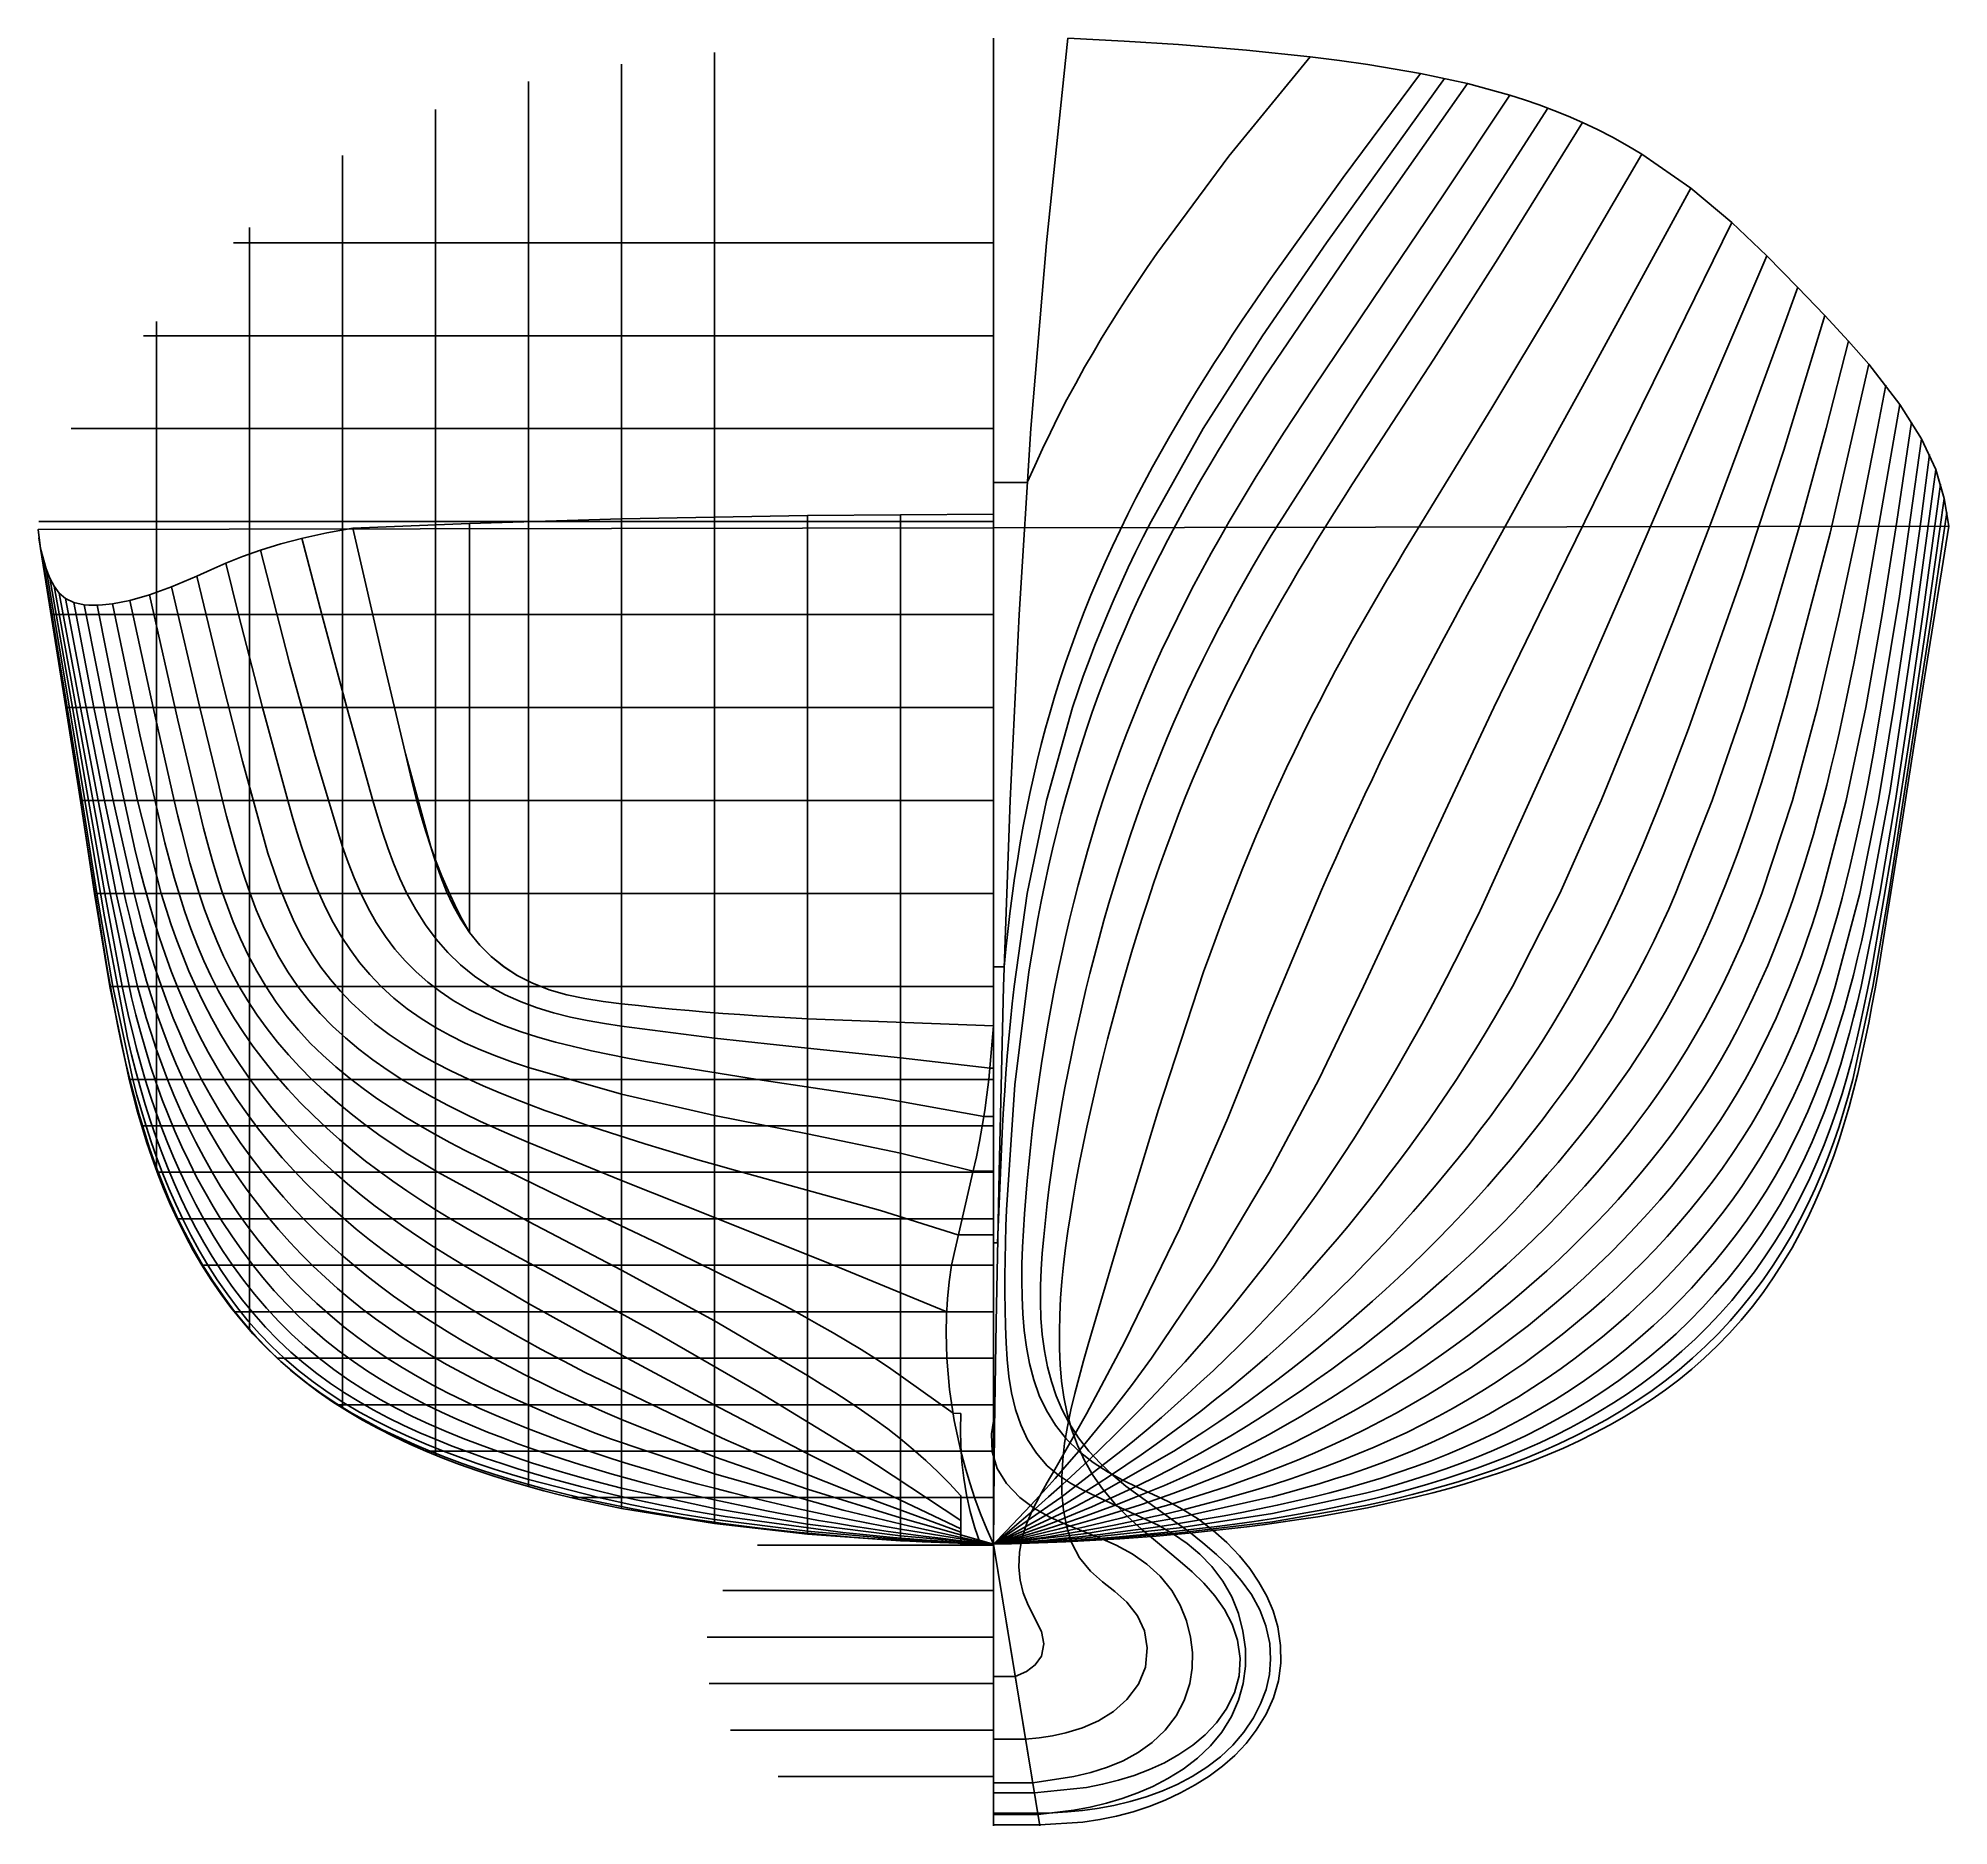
# Model space of a CAD drawing. Header units: metres. Extents: x -10274 to 10275, y -3030 to 16200.
import ezdxf

# ---------------------------------------------------------------- set-up
doc = ezdxf.new("R2010")
doc.units = ezdxf.units.M

msp = doc.modelspace()

# ---------------------------------------------------------------- linework, layer by layer
at = {"layer": 'HB'}
for points in [[(-3000, 220.4), (-3000, 16044.7998)], [(0, 2385), (0, 16200)], [(30, 2385), (60, 4000), (110, 6000), (179, 8000), (278, 10000), (404, 12000), (570, 14000), (800, 16200)], [(10275, 10950), (10224, 11248), (10136, 11559), (9980, 11891), (9749, 12260), (9414, 12692), (9195.5, 12941), (8941, 13217), (8649.5996, 13523.5), (8319, 13858), (7941.7998, 14216.7998), (7501, 14587), (6973.2002, 14954), (6817.5, 15046.5996), (6659, 15134), (6497.7998, 15216.2998), (6334, 15293.7002), (6181.1001, 15360.5996), (6026.7002, 15423.2002), (5870.7002, 15481.7002), (5713.2002, 15536.2998), (5554.2998, 15587), (5097.2998, 15711.7998), (4592, 15820.9004), (4025.3, 15917.2002), (3722.1001, 15960.2002), (3406, 16000), (2722, 16071.9004), (1991, 16131.7002), (1407.2, 16169.2002), (800, 16200)], [(-4000, 384.1), (-4000, 15921)], [(363.9, 11420), (443.9, 11601.2002), (526.6, 11781), (612.1, 11959.5), (700.2, 12136.7002), (791.1, 12312.5), (884.7, 12486.9004), (981, 12660), (1071.5, 12817.0996), (1164, 12973), (1258.4, 13127.5996), (1354.8, 13281), (1452.9, 13433.2998), (1552.7, 13584.5), (1654.1, 13734.7002), (1757, 13884), (2533, 14932), (3406, 16000)], [(-5000, 618.9), (-5000, 15734.9004)], [(44.8, 3242.6001), (97.2, 4500), (108.6, 4687.8999), (120.9, 4875.6001), (134.4, 5063.2998), (149.1, 5250.8999), (165.1, 5438.2998), (182.5, 5625.7002), (201.4, 5812.8999), (221.9, 6000), (363.5, 7000), (570.3, 8000), (851.9, 9000), (908.2, 9168.9004), (966.8, 9336.9004), (1027.9, 9503.9004), (1091.3, 9670.2002), (1157, 9835.5), (1225, 10000), (1297.7, 10169.2998), (1372.8, 10337.5), (1450, 10504.5996), (1529.5, 10670.7002), (1611.1, 10835.7998), (1694.7, 11000), (2256, 12000), (2893, 13000), (3582, 14000), (4852.1001, 15767.9004)], [(116.1, 6208.5), (133.7, 6400.2998), (153.6, 6591.8999), (175.9, 6783.1001), (200.6, 6974), (227.7, 7164.7002), (257.2, 7355), (289, 7545), (321, 7722.6001), (355.1, 7899.7002), (391.4, 8076.2998), (430, 8252.4004), (471, 8427.9004), (514.4, 8602.7998), (560.3, 8777.2002), (608.8, 8950.9004), (660, 9124), (717.5, 9307.5996), (778, 9490), (841.4, 9671.4004), (907.6, 9851.5996), (976.7, 10030.7998), (1048.5, 10208.9004), (1123, 10385.9004), (1200.2, 10562), (1280, 10737), (1361.7, 10909.5), (1445.6, 11080.7998), (1531.8, 11250.9004), (1620.1, 11419.9004), (1710.5, 11587.7998), (1802.9, 11754.5), (1897.1, 11920.2998), (1993.2, 12085.0996), (2091, 12249), (2185.3999, 12403.7998), (2281.2, 12557.7998), (2378.2, 12710.9004), (2476.5, 12863.2998), (2575.8, 13014.9004), (2676.2, 13165.7998), (2777.6001, 13316.0996), (2879.8999, 13465.7998), (2983, 13615), (3762, 14702), (4592, 15820.9004)], [(480.2, -2910), (865, -2863), (1041.1, -2829.3999), (1214.5, -2787.8), (1384.9, -2737.2), (1551.9, -2676.7), (1715.4, -2605.6001), (1875, -2523), (2041.9, -2419.6001), (2195.8, -2302.8), (2334.7, -2170.8), (2456.7, -2021.5), (2560, -1853), (2637, -1677.1), (2687, -1497.5), (2710.8999, -1314.4), (2709.6001, -1127.8), (2684, -938), (2634.6001, -746.6), (2562.5, -566.1), (2467.2, -396.8), (2348, -239), (2221.6001, -108.9), (2083.3999, 5.8), (1935.2, 107.7), (1779, 199), (1107, 514), (965.8, 581.8), (829, 656.6), (699.2, 742.6), (579, 844), (461.4, 977.4), (367.3, 1124.1), (293.6, 1282.2), (237, 1450), (194.3, 1626.7), (165, 1804.9), (146.3, 1984.5), (135.2, 2164.8999), (129, 2346), (125.4, 2524.8999), (123.6, 2703.8), (123.7, 2882.7), (125.5, 3061.5), (128.8, 3240.3999), (133.7, 3419.2), (140, 3598), (230, 4942), (381, 6157), (411.4, 6346.8999), (443.7, 6536.5), (478, 6725.6001), (514.3, 6914.2998), (552.8, 7102.5), (593.4, 7290.3999), (636.3, 7477.7002), (681.5, 7664.6001), (729, 7851), (778.7, 8035.8999), (830.7, 8220), (885.2, 8403.4004), (942.1, 8585.9004), (1001.6, 8767.5996), (1063.5, 8948.5), (1128, 9128.5), (1195.2, 9307.7002), (1265, 9486), (1333.8, 9654.5), (1404.8, 9821.9004), (1478.1, 9988.2002), (1553.5, 10153.5996), (1631, 10318), (1710.5, 10481.2998), (1792.1, 10643.7998), (1875.6, 10805.2998), (1961, 10966), (2049.7, 11128.5), (2140.2, 11290.0996), (2232.2, 11450.5996), (2325.8, 11610.2002), (2420.8, 11769), (2517.2, 11927), (2614.8, 12084.2002), (2713.5, 12240.7998), (2813.3, 12396.7002), (2914, 12552), (3981, 14119), (5098.8999, 15711.4004)], [(-6000, 957.3), (-6000, 15433.5)], [(498.5, -3021.1001), (963, -2992), (1145.4, -2964), (1324.9, -2926.7), (1501.5, -2879.6001), (1675.1, -2822.5), (1845.7, -2755.1001), (2013, -2677), (2171.1001, -2591.1001), (2321.3, -2495.8), (2462.8, -2390), (2594.8, -2272.8), (2716.5, -2143.1001), (2827, -2000), (2932.2, -1828.7), (3012.1001, -1652.1), (3065.5, -1470.1), (3091.5, -1282.3), (3089, -1088.7), (3057, -889), (3007.1001, -719.3), (2939.6001, -559.1), (2856, -407.6), (2758, -263.8), (2647, -127), (2510.3, 17), (2363.3999, 148.4), (2205.8999, 267.1), (2038, 373), (1879.4, 457.4), (1717.3, 534.7), (1554, 609.8), (1392.1, 687.6), (1234, 773), (1071.9, 877.5), (922.2, 995.9), (786.5, 1129.9), (666, 1281), (569.5, 1437.3), (492.6, 1600), (432.9, 1768.3), (387.9, 1941.5), (355.1, 2118.6001), (332, 2299), (316.8, 2478.2), (308.1, 2657.3), (305, 2836.5), (306.9, 3015.6001), (312.9, 3194.7), (322.2, 3373.8999), (334, 3553), (347.5, 3731.1001), (362.6, 3909), (379.4, 4086.8), (397.8, 4264.3999), (417.7, 4441.7998), (439.3, 4619), (462.4, 4796.1001), (487, 4973), (516.4, 5170.6001), (547.7, 5367.8999), (580.9, 5564.8999), (616.1, 5761.3999), (653.4, 5957.7002), (692.7, 6153.5), (734, 6349), (775.3, 6534.6001), (818.5, 6719.7002), (863.6, 6904.2998), (910.7, 7088.2998), (959.9, 7271.7998), (1011.2, 7454.7002), (1064.6, 7637.1001), (1120.2, 7818.7998), (1178, 8000), (1238.8, 8182.7002), (1302, 8364.5996), (1367.4, 8545.5), (1435.1, 8725.5996), (1505.1, 8904.7002), (1577.5, 9082.9004), (1652.3, 9260.2002), (1729.4, 9436.5996), (1809, 9612), (1892.4, 9789.4004), (1978.1, 9965.7002), (2066, 10140.7002), (2156, 10314.5996), (2248.1001, 10487.5), (2342.2, 10659.2998), (2438.2, 10830.0996), (2536, 11000), (2631.6001, 11162.2998), (2728.6001, 11323.7998), (2826.8999, 11484.4004), (2926.5, 11644.2998), (3027.1001, 11803.5), (3128.6001, 11962.0996), (3231.1001, 12120.2002), (3334.2, 12277.7998), (3438, 12435), (4199, 13566), (4839, 14516), (5554.2998, 15587)], [(477.8, -2895), (637.8, -2891), (797.4, -2881), (956.4, -2865), (1115, -2843), (1294, -2810.6001), (1470.1, -2769.7), (1643, -2719.3), (1812.4, -2658.2), (1977.8, -2585.3999), (2139, -2500), (2295.8, -2400.3), (2441, -2288.3999), (2573.5, -2163.3), (2692.2, -2023.9), (2796, -1869), (2873.8, -1718.4), (2931.5, -1563.3), (2967.8, -1403.6), (2981.3, -1238.9), (2971, -1069), (2930.8999, -880.1), (2864.3999, -705.1), (2774.8, -542.2), (2665.2, -389.7), (2539, -246), (2400.3, -110.7), (2253.8999, 15.3), (2101.5, 134.2), (1945, 248), (1425, 622), (1283.5, 740.2), (1150.2, 865.8), (1026.6, 1000.1), (914, 1144.4), (814, 1300), (738.4, 1444.8), (675.2, 1594.3), (623.4, 1748.2), (582, 1906), (547.9, 2080.2), (524.6, 2254.6001), (510.8, 2429.3999), (505.2, 2604.3999), (506.7, 2779.5), (514, 2954.8999), (525.8, 3130.3999), (541, 3306), (558.8, 3484.8999), (578.7, 3663.6001), (600.5, 3841.8999), (624.3, 4020), (649.9, 4197.8999), (677.3, 4375.5), (706.3, 4552.7998), (737, 4730), (769.3, 4907.3999), (803.1, 5084.5), (838.5, 5261.2002), (875.3, 5437.6001), (913.7, 5613.7002), (953.6, 5789.3999), (995, 5964.8999), (1038, 6140), (1086.3, 6329.6001), (1136.5, 6518.6001), (1188.4, 6707.1001), (1242.3, 6895.1001), (1298.2, 7082.5), (1356.1, 7269.2998), (1416, 7455.3999), (1478, 7641), (1538.3, 7815), (1600.6, 7988.2998), (1664.7, 8160.7998), (1730.8, 8332.5996), (1798.9, 8503.5), (1869.1, 8673.5996), (1941.3, 8842.9004), (2015.6, 9011.4004), (2092, 9179), (2173, 9350.7998), (2256.1001, 9521.5), (2341.3, 9691), (2428.3999, 9859.5996), (2517.5, 10027.0996), (2608.3, 10193.5996), (2700.8, 10359.2998), (2795, 10524), (2890.8, 10687.9004), (2988, 10851), (3918, 12306), (4957, 13879), (5964.1001, 15447.2998)], [(441.9, -2676.8999), (1000, -2618), (1174.6, -2583.5), (1346.2, -2540.7), (1514.4, -2488.5), (1678.9, -2425.7), (1839.2, -2351.2), (1995, -2264), (2143.2, -2164.2), (2279, -2051.3), (2400, -1923), (2504, -1777), (2591.5, -1600.6), (2642, -1418.1), (2654, -1229.4), (2626, -1034), (2568, -860.9), (2485.3, -702.5), (2381.8999, -556.4), (2262, -420), (2138.5, -299.3), (2009.3, -185.3), (1876.6, -75.1), (1743, 34), (1589.5, 163.1), (1441.2, 297.4), (1301, 440), (1172, 594), (1068.3, 743.4), (978.9, 900.2), (903.3, 1064.2), (841, 1235), (793, 1406.4), (757.4, 1579.3), (732.6, 1753.7), (717.3, 1929.2), (709.9, 2105.7), (709, 2283), (713.5, 2464.3999), (722.8, 2645.3999), (736.6, 2825.8999), (754.4, 3005.8999), (775.7, 3185.7), (800.2, 3365), (827.5, 3544.1001), (857, 3723), (890.9, 3914.6001), (926.8, 4105.7998), (964.6, 4296.6001), (1004.3, 4487), (1045.8, 4677), (1089, 4866.7002), (1133.7, 5056), (1180, 5245), (1227.4, 5432.6001), (1276.2, 5619.7998), (1326.4, 5806.6001), (1378.1, 5992.8999), (1431.3, 6178.7998), (1486.1, 6364.2998), (1542.4, 6549.2998), (1600.4, 6733.8999), (1660, 6918), (1722.6, 7105.2998), (1786.9, 7292), (1853.1, 7478), (1921.3, 7663.2002), (1991.5, 7847.6001), (2063.8, 8031.2002), (2138.2, 8214), (2215, 8396), (2294, 8577), (2375.1001, 8756.4004), (2458.3999, 8934.7002), (2543.8999, 9111.9004), (2631.5, 9288), (2721, 9463.0996), (2812.5, 9637.2002), (2905.8999, 9810.4004), (3001.1001, 9982.5996), (3098, 10154), (3189.7, 10312.7002), (3282.6001, 10470.5996), (3376.8, 10627.7998), (3472, 10784.2998), (3568.3, 10940.2002), (3665.3999, 11095.5996), (3763.3, 11250.4004), (3861.8, 11404.9004), (3961, 11559), (4737, 12748), (5426, 13828), (6334, 15293.7002)], [(-7000, 1462), (-7000, 14937.4004)], [(346.3, -2096.6001), (491.3, -2083.5), (634.8, -2061.3), (777, -2030), (959.6, -1974.5), (1131.6, -1899.6), (1290.6, -1800.7), (1434, -1673), (1558.5, -1507.2), (1633.8, -1322), (1654, -1115), (1623.5, -932.9), (1550, -770), (1436, -625), (1307.3, -511.2), (1171.7, -405.7), (1043, -292), (927.1, -147.2), (844, 12), (788.2, 183.2), (754, 364), (737.2, 544.8), (735, 725.4), (745.2, 905.8), (766, 1086), (795.5, 1265.7), (831.9, 1443.8), (874, 1620.6), (920.3, 1796.3), (969.4, 1971.3), (1020, 2146), (1356, 3292), (1775, 4675), (2261, 6155), (2327.2, 6341.1001), (2394.7, 6526.7002), (2463.5, 6711.7998), (2533.8, 6896.2998), (2605.5, 7080.2998), (2678.7, 7263.7002), (2753.5, 7446.3999), (2829.8999, 7628.5), (2908, 7810), (2987.8, 7990.7002), (3069.2, 8170.6001), (3152.3999, 8349.5996), (3237.2, 8527.9004), (3323.6001, 8705.4004), (3411.8, 8882.0996), (3501.6001, 9057.9004), (3593, 9233), (3680.7, 9397.2998), (3769.7, 9560.7998), (3859.8999, 9723.7002), (3951.3, 9885.9004), (4043.7, 10047.5), (4137.1001, 10208.5), (4231.2998, 10369.0996), (4326.2998, 10529.2002), (4422, 10689), (5361, 12223), (6057, 13382), (6973.2002, 14954)], [(235.4, -1423.2), (356, -1369), (449.6, -1299.9), (517, -1205), (543.3, -1072.9), (516, -941), (375, -657), (321.5, -525.1), (286.9, -388.5), (272, -247), (279.1, -86.1), (309.1, 70.7), (358, 224), (422.6, 375), (497.3, 520.7), (578.4, 663), (662, 804), (1001, 1400), (1414, 2181), (2005, 3397), (2522, 4581), (2958, 5675), (3529, 7036), (3604.8, 7208.2002), (3681.3, 7380), (3758.3999, 7551.6001), (3836.3999, 7722.7002), (3915.2, 7893.5), (3994.8999, 8063.8999), (4075.3999, 8233.9004), (4156.8999, 8403.4004), (4239.3999, 8572.4004), (4323, 8741), (4408.1001, 8910.0996), (4494.2002, 9078.5996), (4581.2998, 9246.5996), (4669.1001, 9414.2002), (4757.7002, 9581.5), (4846.8999, 9748.2998), (4936.7002, 9914.9004), (5027, 10081.2002), (5117.7002, 10247.2998), (5208.7002, 10413.2002), (5300, 10579), (6337, 12452), (7501, 14587)], [(0, 0), (136, 138.3), (270.3, 278.2), (403, 419.5), (534, 562.4), (663.4, 706.8), (791.2, 852.6), (917.3, 1000), (1033.8, 1139.2), (1148.9, 1279.6), (1262.3, 1421.2), (1374.2, 1564), (1484.5, 1708.1), (1593.2, 1853.4), (1700.3, 2000), (2372.8, 3000), (2970.2, 4000), (3498.1001, 5000), (3980, 6000), (4446.7998, 7000), (4910.7998, 8000), (5383.6001, 9000), (5869.2002, 10000), (6361, 11000), (6852.7998, 12000), (7344.1001, 13000), (7942.2002, 14216.4004)], [(0, 14000), (-8173.7002, 14000)], [(-8000, 2302.2), (-8000, 14163.7002)], [(0, 0), (150.5, 124.8), (299.6, 251.2), (447.4, 379), (593.9, 508.3), (739.1, 639.1), (883, 771.3), (1025.6, 905), (1167, 1040), (1298.6, 1168.1), (1429, 1297.3), (1558.1, 1427.8), (1685.9, 1559.5), (1812.3, 1692.6), (1937.4, 1827), (2060.8999, 1962.8), (2183, 2100), (2312.5, 2249.1001), (2440.1001, 2399.7), (2565.8999, 2551.8), (2689.8999, 2705.3), (2812.3, 2860.2), (2932.8999, 3016.5), (3052, 3174), (3158.6001, 3317.8999), (3263.8999, 3462.8), (3367.8999, 3608.5), (3470.5, 3755.2), (3571.8, 3902.8), (3671.8, 4051.3), (3770.6001, 4200.7002), (3868, 4351), (3964.8999, 4503.3999), (4060.5, 4656.5), (4154.7002, 4810.5), (4247.6001, 4965.2002), (4339.2002, 5120.7002), (4429.3999, 5277), (4518.3999, 5434.1001), (4606, 5592), (4696.5, 5758.2998), (4785.6001, 5925.3999), (4873.2998, 6093.1001), (4959.7998, 6261.5), (5045, 6430.5), (5129.1001, 6600.1001), (5212, 6770.2998), (5294, 6941), (6121, 8772), (6781, 10282), (7522, 12000), (8319, 13858)], [(0, 0), (723.4, 500), (1371.6, 1000), (1517.7, 1119.6), (1662.4, 1240.7), (1805.8, 1363.4), (1947.9, 1487.5), (2088.6001, 1613.3), (2227.8, 1740.6), (2365.7, 1869.5), (2502.1001, 2000), (2643.2, 2138.1001), (2782.5, 2277.8), (2920.1001, 2419.1001), (3056.1001, 2562), (3190.5, 2706.5), (3323.2, 2852.5), (3454.3999, 3000), (3575.6001, 3139.3), (3695.3, 3279.8), (3813.6001, 3421.5), (3930.3999, 3564.3), (4045.8, 3708.3999), (4159.7002, 3853.6001), (4272.2002, 4000), (4377.6001, 4139.7998), (4481.5, 4280.6001), (4584, 4422.3999), (4685.1001, 4565.2002), (4784.7998, 4709.1001), (4882.8999, 4854), (4979.5, 5000), (5085, 5163.6001), (5188.5, 5328.2998), (5290, 5494.3999), (5389.2998, 5661.6001), (5486.6001, 5830.2002), (5581.7002, 6000), (6090.7998, 7000), (6535.7998, 8000), (6945.2998, 9000), (7338.8999, 10000), (7721.7998, 11000), (8095.6001, 12000), (8460.0996, 13000), (8649.7998, 13523.2998)], [(-9000, 4018), (-9000, 13153.7998)], [(0, 0), (163, 86.5), (324.8, 175), (485.5, 265.4), (645, 357.7), (803.4, 452), (960.5, 548.3), (1116.5, 646.6), (1271.4, 746.8), (1425, 849), (1589.1, 961.3), (1751.7, 1075.6), (1912.6, 1192.1), (2072.1001, 1310.7), (2229.8999, 1431.4), (2386.2, 1554.2), (2541, 1679), (2676.1001, 1790.6), (2809.8999, 1903.7), (2942.3999, 2018.2), (3073.7, 2134.1001), (3203.8, 2251.3999), (3332.7, 2370), (3460.3999, 2489.8), (3587, 2611), (3724.3, 2745), (3860.1001, 2880.5), (3994.3999, 3017.3999), (4127.2002, 3155.7), (4258.3999, 3295.6001), (4388, 3437), (4516, 3580), (4639.2998, 3721.1001), (4760.8999, 3863.7), (4880.7002, 4007.6001), (4998.7002, 4153), (5114.8999, 4299.8999), (5229.3999, 4448.2002), (5342, 4598), (5458.2998, 4756.8999), (5572.3999, 4917.3999), (5684.1001, 5079.3999), (5793.3999, 5243), (5900.2002, 5408.2998), (6004.3999, 5575.2002), (6106, 5744), (6195.5, 5898.1001), (6282.7002, 6053.3999), (6367.6001, 6209.7998), (6450.3999, 6367.2998), (6531.1001, 6525.8999), (6609.8999, 6685.5), (6686.7002, 6846.1001), (6761.7002, 7007.6001), (6835, 7170), (6911.8999, 7345.2998), (6986.8999, 7521.3999), (7060.2002, 7698.1001), (7132.1001, 7875.3999), (7202.5, 8053.2998), (7271.7998, 8231.7002), (7340, 8410.5), (7407.3999, 8589.5996), (7474, 8769), (8053, 10405), (8500, 11767), (8941, 13217)], [(0, 13000), (-9141.9004, 13000)], [(0, 0), (180.7, 76.9), (360.2, 156.3), (538.4, 238.4), (715.5, 323), (891.3, 410.2), (1065.9, 500), (1940.4, 1000), (2103.1001, 1102.8), (2264.2, 1207.8), (2423.8999, 1314.9), (2582, 1424.2), (2738.7, 1535.4), (2894, 1648.7), (3047.8999, 1763.9), (3200.5, 1881), (3351.7, 2000), (3499.7, 2119.2), (3646.2, 2240), (3791.3, 2362.5), (3934.8999, 2486.6001), (4077.1001, 2612.3999), (4217.7998, 2739.8999), (4357, 2869.1001), (4494.7002, 3000), (4635.7998, 3137.5), (4775, 3276.7), (4912.3999, 3417.7), (5047.8999, 3560.5), (5181.5, 3705.1001), (5313.1001, 3851.6001), (5442.6001, 4000), (5560, 4138.2002), (5675.5, 4277.8999), (5789, 4419.2002), (5900.5, 4562), (6010, 4706.3999), (6117.3999, 4852.3999), (6222.7002, 5000), (6334.6001, 5162.1001), (6443.6001, 5325.8999), (6549.7002, 5491.5), (6652.7998, 5659.1001), (6752.7998, 5828.5), (6849.6001, 6000), (6937.7998, 6163.2998), (7023, 6328.1001), (7105.3999, 6494.2002), (7185.2002, 6661.6001), (7262.3999, 6830.2002), (7337.2998, 7000), (7731.2998, 8000), (8072.5, 9000), (8388.2998, 10000), (8683.2998, 11000), (8957.7998, 12000), (9195.5996, 12940.9004)], [(0, 0), (178.8, 60.9), (356.6, 124.3), (533.3, 190.1), (709, 258.5), (883.6, 329.4), (1057.2, 402.9), (1229.7, 478.8), (1401.2, 557.3), (1571.6, 638.4), (1741, 722), (1902.1, 804.4), (2061.8, 889), (2220.3999, 975.7), (2377.7, 1064.6), (2533.7, 1155.5), (2688.6001, 1248.6), (2842.2, 1343.7), (2994.7, 1440.8), (3146, 1540), (3311.6001, 1651.7), (3475.5, 1765.7), (3637.8999, 1881.8), (3798.6001, 2000.1), (3957.7, 2120.5), (4115.2998, 2243), (4271.3999, 2367.5), (4426, 2494), (4579.2002, 2622.6001), (4730.7998, 2753.1001), (4880.3999, 2885.5), (5028.2002, 3020), (5174.1001, 3156.6001), (5317.8999, 3295.3999), (5459.5, 3436.5), (5599, 3580), (5720.2998, 3708.7), (5839.6001, 3839.2), (5957, 3971.3), (6072.2998, 4105), (6185.7002, 4240.5), (6297.1001, 4377.7002), (6406.5, 4516.5), (6514, 4657), (6623.7998, 4805.1001), (6731.1001, 4954.8999), (6835.7998, 5106.2998), (6937.8999, 5259.3999), (7037.1001, 5414.3999), (7133.5, 5571.2998), (7226.7998, 5730.1001), (7317, 5891), (7406.2998, 6058.2998), (7492, 6227.2002), (7574.3999, 6397.6001), (7653.6001, 6569.5), (7729.7002, 6742.6001), (7803.1001, 6917), (7873.7998, 7092.6001), (7942, 7269.2998), (8008, 7447), (8073.7998, 7631.2998), (8137.5, 7816.2002), (8199.2002, 8001.7002), (8259.0996, 8187.8999), (8317.4004, 8374.5), (8374.2998, 8561.5996), (8429.9004, 8749.0996), (8484.4004, 8936.9004), (8538, 9125), (9000, 10875), (9414, 12692)], [(0, 11420), (363.9, 11420), (443.9, 11601.2002), (526.6, 11781), (612.1, 11959.5), (700.2, 12136.7002), (791.1, 12312.5), (884.7, 12486.9004)], [(0, 0), (193.2, 52.5), (385.4, 107.9), (576.6, 166.1), (766.9, 227.2), (956.3, 291.2), (1144.8, 358), (1332.3, 427.6), (1518.9, 500), (1680, 565.1), (1840.2, 632.2), (1999.4, 701.5), (2157.6001, 772.8), (2314.8999, 846.3), (2471.2, 922.1), (2626.5, 1000), (2797.3, 1089), (2966.6001, 1180.5), (3134.3, 1274.6), (3300.5, 1371.1), (3465.2, 1470.1), (3628.5, 1571.5), (3790.3, 1675.2), (3950.7, 1781.2), (4109.7998, 1889.5), (4267.5, 2000), (4429.7002, 2117), (4590.2998, 2236.2), (4749, 2357.6001), (4905.8999, 2481.3), (5061, 2607.3999), (5214.1001, 2735.8), (5365.2998, 2866.7), (5514.5, 3000), (5661.5, 3135.7), (5806.1001, 3273.7), (5948.2998, 3414), (6088.1001, 3556.8), (6225.3999, 3702), (6360.1001, 3849.7), (6492.1001, 4000), (6608.5, 4137.1001), (6722.3999, 4276.1001), (6833.8999, 4417), (6942.7998, 4559.7998), (7049.1001, 4704.5), (7152.8999, 4851.2998), (7254, 5000), (7359.2998, 5161.6001), (7461.2002, 5325.2002), (7559.6001, 5490.7998), (7654.6001, 5658.5), (7745.8999, 5828.2002), (7833.7002, 6000), (7912.8999, 6163.3999), (7988.8999, 6328.2002), (8061.7998, 6494.3999), (8131.7998, 6661.7998), (8199, 6830.2998), (8263.7002, 7000), (8594.5996, 8000), (8862.7002, 9000), (9096.2998, 10000), (9311, 11000), (9509, 12000), (9597, 12466.2998)], [(0, 0), (178.6, 37.7), (356.5, 77.9), (533.7, 120.4), (710.3, 165.3), (886.2, 212.5), (1061.4, 262), (1236, 313.9), (1410, 368), (1583.3, 424.4), (1756, 483.1), (1928, 544), (2112.8, 612.2), (2296.3999, 682.9), (2478.8999, 756.2), (2660.2, 832.2), (2840.3, 910.9), (3019.2, 992.5), (3196.8, 1077), (3373.1001, 1164.5), (3548, 1255), (3712.3999, 1343.6), (3875.1001, 1434.8), (4036.2, 1528.5), (4195.7998, 1624.9), (4353.7998, 1723.7), (4510.1001, 1825.1), (4665, 1928.9), (4818.2998, 2035.2), (4970, 2144), (5115.2998, 2251.5), (5258.8999, 2361.2), (5400.7002, 2472.8999), (5540.7998, 2586.7), (5679, 2702.6001), (5815.5, 2820.7), (5950.2002, 2941), (6083, 3063.3999), (6214, 3188), (6343.5, 3315.2), (6470.7998, 3444.3999), (6595.7998, 3575.6001), (6718.3999, 3709), (6838.6001, 3844.6001), (6956.2998, 3982.3999), (7071.5, 4122.5), (7184, 4265), (7298.2998, 4415.8999), (7409.2002, 4569.1001), (7516.7002, 4724.5), (7620.7998, 4882.1001), (7721.3999, 5042.1001), (7818.5, 5204.3999), (7912, 5369), (8002.5, 5537.1001), (8089.1001, 5707), (8172, 5878.6001), (8251.2998, 6051.7002), (8327.2002, 6226.3999), (8399.9004, 6402.6001), (8469.4004, 6580.1001), (8536, 6759), (8597.5, 6932.3999), (8656.2998, 7106.6001), (8712.7002, 7281.5), (8766.7002, 7457.1001), (8818.5996, 7633.3999), (8868.2998, 7810.3999), (8916.0996, 7987.8999), (8962, 8166), (9008, 8351.7998), (9052.2002, 8538), (9094.7998, 8724.5), (9136, 8911.2998), (9175.9004, 9098.4004), (9214.5996, 9285.7998), (9252.4004, 9473.2998), (9289.2002, 9661.0996), (9325.4004, 9849), (9361, 10037), (9749, 12260)], [(0, 12000), (-9917.5, 12000)], [(0, 0), (197.9, 31.8), (395.2, 66.4), (591.9, 103.9), (787.8, 144.1), (983.2, 187.1), (1177.9, 232.7), (1371.9, 281), (1565.4, 332), (1758.3, 385.5), (1950.6, 441.5), (2142.3, 500), (2333.1001, 560.9), (2523, 624.2), (2711.8, 690.2), (2899.5, 758.8), (3086.1001, 830.4), (3271.5, 905), (3455.6001, 982.7), (3638.3999, 1063.7), (3819.8999, 1148.1), (4000, 1236.1), (4166.2002, 1321.2), (4330.6001, 1409.3), (4493.2002, 1500.3), (4654, 1594.3), (4813.1001, 1691.3), (4970.3999, 1791.2), (5126, 1894.1), (5279.7002, 2000), (5440.1001, 2115), (5597.8999, 2232.8999), (5753.3999, 2353.7), (5906.6001, 2477.3999), (6057.3999, 2603.8999), (6205.8999, 2733.2), (6352.1001, 2865.2), (6496.1001, 3000), (6635.5, 3135.1001), (6772.3999, 3272.6001), (6906.5, 3412.6001), (7037.7002, 3555.2), (7165.8999, 3700.6001), (7291.1001, 3848.8), (7412.8999, 4000), (7518.2002, 4136.6001), (7620.2998, 4275.2998), (7719.3999, 4416), (7815.3999, 4558.7998), (7908.2998, 4703.7002), (7998, 4850.7998), (8084.3999, 5000), (8173.3999, 5162.2002), (8258.5, 5326.2998), (8339.7998, 5492.2002), (8417.5, 5659.7998), (8491.7002, 5829.1001), (8562.5996, 6000), (8627.2998, 6164.2998), (8689.0996, 6329.7002), (8748.2002, 6496), (8804.5996, 6663.1001), (8858.7002, 6831.2002), (8910.4004, 7000), (9173, 8000), (9381.0996, 9000), (9557.0996, 10000), (9717, 11000), (9875.0996, 12069.4004)], [(0, 0), (189.3, 23.2), (378.3, 48.7), (566.8, 76.4), (755, 106.3), (942.8, 138.4), (1130.2, 172.7), (1317.2, 209.1), (1503.8, 247.7), (1690.1, 288.3), (1876, 331), (2066.8, 377.1), (2257, 425.4), (2446.5, 476), (2635.3, 529), (2823.3999, 584.5), (3010.7, 642.6), (3197.3, 703.4), (3383, 767), (3563.2, 831.8), (3742.2, 899.4), (3919.8999, 970.1), (4096.2002, 1043.9), (4271.1001, 1121.1), (4444.3999, 1201.9), (4616, 1286.5), (4786, 1375), (4944.2002, 1462), (5100.2002, 1552.2), (5254, 1645.6), (5405.7998, 1742.2), (5555.6001, 1841.9), (5703.2998, 1944.6), (5849.1001, 2050.2), (5993, 2158.7), (6135, 2270), (6282.7998, 2390.3999), (6428, 2513.3999), (6570.7002, 2639.2), (6710.7998, 2767.8), (6848.2998, 2899.1001), (6983.2002, 3033.3), (7115.3999, 3170.2), (7245, 3310), (7371.1001, 3451.8999), (7494, 3596.2), (7613.5, 3743.2), (7729.3999, 3893), (7841.6001, 4045.6001), (7949.7998, 4201.2002), (8054, 4360), (8151.6001, 4518), (8244.7998, 4678.2002), (8333.7998, 4840.7002), (8418.5996, 5005.2998), (8499.5, 5171.8999), (8576.5996, 5340.5), (8650, 5511), (8721.2998, 5687), (8788.7998, 5864.2998), (8852.7998, 6042.7002), (8913.5, 6222.2002), (8971, 6402.7998), (9025.7002, 6584.2998), (9077.5996, 6766.7002), (9127, 6950), (9171.7002, 7124.2002), (9214.4004, 7298.8999), (9255.2002, 7474), (9294.4004, 7649.3999), (9332.0996, 7825.2002), (9368.2998, 8001.2998), (9403.2998, 8177.6001), (9437.0996, 8354.2002), (9470, 8531), (9744, 10196), (9980, 11891)], [(0, 0), (1000, 114.8), (2000, 284.8), (2962.2, 500), (3000, 509.7), (3168.3, 554.3), (3336.1001, 600.9), (3503.2, 649.6), (3669.5, 700.7), (3835.2, 754.3), (4000, 810.5), (4170.1001, 871.8), (4338.8999, 936.3), (4506.3999, 1003.9), (4672.3999, 1075), (4837, 1149.6), (5000, 1227.8), (5164.7998, 1311.6), (5327.2002, 1399), (5487.5, 1490.2), (5645.5, 1584.9), (5801.2998, 1683.3), (5954.7998, 1785.3), (6106.2002, 1890.9), (6255.2998, 2000), (6403.8999, 2114), (6549.7002, 2231.2), (6692.6001, 2351.5), (6832.7002, 2475), (6970, 2601.6001), (7104.5, 2731.3), (7236.2002, 2864.1001), (7365.1001, 3000), (7487.5, 3134.8), (7606.6001, 3272.1001), (7722.5, 3412), (7834.8999, 3554.7), (7943.6001, 3700.1001), (8048.7002, 3848.6001), (8149.7998, 4000), (8250.7002, 4160.6001), (8346.7998, 4323.6001), (8438.2998, 4489.2002), (8525.2998, 4657.2002), (8608, 4827.5), (8686.5, 5000), (8756.2998, 5163.6001), (8822.4004, 5328.5), (8885.0996, 5494.6001), (8944.5996, 5662), (9001, 5830.5), (9054.5, 6000), (9317, 7000), (9517.2998, 8000), (9684.7002, 9000), (9834.7998, 10000), (9973.7002, 11000), (10067.0996, 11721.5996)], [(0, 0), (191.7, 12.8), (383.1, 27.5), (574.3, 44), (765.3, 62.4), (956.2, 82.6), (1146.8, 104.5), (1337.2, 128.1), (1527.4, 153.4), (1717.5, 180.3), (1907.3, 208.9), (2097, 239), (2288.7, 271.1), (2480.1001, 304.8), (2671.1001, 340.5), (2861.7, 378.2), (3051.8, 418.2), (3241.3999, 460.5), (3430.5, 505.4), (3619, 553), (3803.3, 602.5), (3986.6001, 655), (4168.8999, 710.5), (4350, 769.4), (4530, 831.7), (4708.7002, 897.8), (4886, 967.8), (5062, 1042), (5231.6001, 1118.2), (5399.1001, 1198.2), (5564.2998, 1282.1), (5727.2998, 1369.9), (5888.1001, 1461.7), (6046.5, 1557.4), (6202.7002, 1657.2), (6356.5, 1761), (6508, 1869), (6661.1001, 1984.2), (6810.7998, 2103.2), (6956.8999, 2225.8999), (7099.6001, 2352.3), (7238.7002, 2482.5), (7374.3999, 2616.5), (7506.3999, 2754.2), (7635, 2895.7), (7760, 3041), (7878.7002, 3186.7), (7993.2002, 3335.2), (8103.5, 3486.7), (8209.4004, 3641.2), (8310.7998, 3798.7), (8407.7002, 3959.3), (8500, 4123), (8591.5996, 4297.7002), (8677.7002, 4474.7002), (8758.7002, 4654), (8834.9004, 4835.3999), (8906.5996, 5018.7998), (8974, 5204), (9035.7998, 5385.7002), (9093.9004, 5568.5), (9148.5996, 5752.1001), (9200.0996, 5936.7002), (9248.7998, 6122), (9294.7998, 6308), (9338.4004, 6494.7002), (9380, 6682), (9644, 8106), (9897, 9794), (10136, 11559)], [(0, 0), (1000, 66.4), (2000, 176.2), (3000, 329.2), (4000, 546.7), (4173.1001, 592.9), (4345.2998, 641.8), (4516.5, 693.5), (4686.7998, 748.2), (4856, 806.1), (5024.1001, 867.2), (5191, 931.8), (5356.7998, 1000), (5537.5, 1079.2), (5715.6001, 1162.7), (5891.1001, 1250.5), (6063.8999, 1342.9), (6234, 1440), (6401.2002, 1541.9), (6565.5, 1648.7), (6726.7002, 1760.5), (6884.8999, 1877.6), (7039.8999, 2000), (7193.2002, 2129.3), (7341.8999, 2263.1001), (7486, 2401.5), (7625.3999, 2544.3), (7760.2002, 2691.7), (7890.3999, 2843.6001), (8015.8999, 3000), (8135, 3158.2), (8248.7998, 3319.8), (8357.2002, 3484.8), (8460.2998, 3653.1001), (8558.0996, 3824.8), (8650.4004, 4000), (8729.7002, 4162.2002), (8804.2002, 4326.2998), (8874.2998, 4492.2002), (8940.2002, 4659.7998), (9002, 4829.1001), (9060, 5000), (9112.2002, 5164.7998), (9161.2998, 5330.3999), (9207.5996, 5496.8999), (9251.2002, 5664), (9292.5996, 5831.7002), (9332, 6000), (9533.5, 7000), (9701.2002, 8000), (9852.5996, 9000), (9994.5996, 10000), (10186.7002, 11401.5)], [(0, 0), (188.1, 6.3), (376, 14.2), (563.8, 23.6), (751.6, 34.5), (939.2, 46.9), (1126.8, 60.7), (1314.2, 75.8), (1501.6, 92.3), (1688.8, 110), (1876, 129), (2062.3, 149.1), (2248.3999, 170.6), (2434.3, 193.5), (2620, 218), (2805.3999, 244.3), (2990.5, 272.5), (3175.3, 302.7), (3359.8, 335.2), (3544, 370), (3734.1001, 408.6), (3923.5, 450), (4112.1001, 494.2), (4300.1001, 541.4), (4487.2002, 591.7), (4673.5, 645.2), (4859, 702), (5031.8999, 758.4), (5203.7002, 817.9), (5374.1001, 880.7), (5543.1001, 947), (5710.6001, 1017), (5876.6001, 1090.9), (6041, 1169), (6201.7002, 1250.4), (6359.8999, 1335.8), (6515.5, 1425.4), (6668.3999, 1519.3), (6818.5, 1617.8), (6965.7998, 1721), (7110, 1829), (7259.7998, 1949.2), (7405, 2074.2), (7545.6001, 2204), (7681.6001, 2338.6001), (7813.1001, 2477.8999), (7940, 2622), (8064.7002, 2773.8), (8183.7998, 2929.3999), (8297.4004, 3088.8999), (8405.4004, 3252.2), (8507.9004, 3419.2), (8605, 3590), (8695.7998, 3762.8), (8780.9004, 3938), (8860.4004, 4115.7002), (8934.7002, 4295.6001), (9003.7998, 4477.7002), (9068, 4662), (9126.7002, 4845.2998), (9180.9004, 5029.7002), (9231.2002, 5215.1001), (9278.0996, 5401.3999), (9321.7998, 5588.3999), (9362.9004, 5776.1001), (9401.7998, 5964.2998), (9439, 6153), (9677, 7529), (9873, 8800), (10039, 9928), (10224, 11248)], [(0, 0), (1000, 41), (2000, 120.2), (3000, 239.1), (4000, 415.2), (4168.2002, 452), (4335.7998, 491), (4502.7998, 532.4), (4669.2002, 576.2), (4834.8999, 622.5), (5000, 671.5), (5183.7998, 729.5), (5366.2998, 791.2), (5547.3999, 856.6), (5727, 926.2), (5905.1001, 1000), (6080.2002, 1077.8), (6252.7002, 1160), (6422.3999, 1246.7), (6589.1001, 1338.2), (6752.7002, 1434.7), (6913.1001, 1536.5), (7070, 1643.6), (7223.5, 1756.5), (7373.3999, 1875.2), (7519.3999, 2000), (7659.2998, 2128.8999), (7793.7002, 2262.6001), (7922.7002, 2400.8999), (8046.3999, 2543.8), (8164.7998, 2691.3), (8277.9004, 2843.3999), (8385.9004, 3000), (8487.5, 3159.3999), (8583.4004, 3321.8), (8673.7002, 3487.1001), (8758.5996, 3655.3999), (8838.2002, 3826.3), (8912.7998, 4000), (8977.5996, 4163.3999), (9038.0996, 4328.2002), (9094.5, 4494.3999), (9147.2002, 4661.7998), (9196.2998, 4830.2998), (9242.0996, 5000), (9458.2002, 6000), (9629.2002, 7000), (9786.0996, 8000), (9940, 9000), (10092.2002, 10000), (10253.0996, 11097.5)], [(-9675.7998, 10099.4004), (-9729.2998, 10100.7998), (-9779, 10105), (-9891.5996, 10129), (-9980, 10171), (-10048, 10229.7998), (-10102, 10304), (-10148.0996, 10391.7002), (-10188, 10490), (-10249, 10709), (-10273.5996, 10914.9004), (10275, 10950)], [(0, 11000), (-10268.2998, 11000)], [(-6890, 10930), (-7167.8999, 10879.0996), (-7426, 10822.7998), (-7664.3999, 10761.0996), (-7883, 10694), (-8077.2998, 10623.9004), (-8255, 10551.5996), (-8418.2002, 10480.2998), (-8569, 10413), (-8840.0996, 10298.7998), (-9078, 10212), (-9289, 10151.5996), (-9476, 10115), (-9580.5, 10103.2002), (-9629.2998, 10100.2998), (-9675.7998, 10099.4004)], [(0, 11080), (-2000, 11067), (-4000, 11030), (-5635, 10980.4004), (-6890, 10930)], [(-5635, 6580), (-5716.6001, 6727.8999), (-5793.2998, 6877.8999), (-5865.2002, 7030.2002), (-5932.2998, 7184.6001), (-5994.6001, 7341.2002), (-6052, 7500), (-6105.7998, 7664.3999), (-6155.1001, 7830), (-6200.7998, 7996.6001), (-6243.7998, 8164), (-6284.8999, 8331.9004), (-6325, 8500), (-6560, 9500), (-6890, 10930)], [(0, 5575), (-2000, 5650), (-2182.2, 5660.3999), (-2364.3, 5671.5), (-2546.3999, 5683.2998), (-2728.3999, 5696), (-2910.3, 5709.6001), (-3092.2, 5724.1001), (-3273.8999, 5739.7002), (-3455.6001, 5756.3999), (-3637.2, 5774.2998), (-3818.6001, 5793.5), (-4000, 5814), (-4197.6001, 5838.7002), (-4393.7998, 5869.2002), (-4587.7998, 5909.7002), (-4778.5, 5964.2002), (-4965, 6037), (-5121.7998, 6117.5), (-5267.1001, 6212.1001), (-5401.1001, 6320.7002), (-5523.7998, 6443.2998), (-5635, 6580), (-5729.7002, 6721.8999), (-5811.3999, 6869.7002), (-5882.2998, 7022.3999), (-5944.6001, 7179), (-6000.5, 7338.5), (-6052, 7500), (-6325, 8500), (-6560, 9500), (-6890, 10930)], [(-5635, 6580), (-5635, 10980)], [(-4001, 5814), (-4001, 11031)], [(-2001, 5650), (-2001, 11067)], [(-2000, 107.5), (-2000, 11067)], [(-1000, 34.4), (-1000, 11076.4004)], [(0, 0), (0, 11080)], [(0, 5575), (0, 11080)], [(0, 0), (194.6, 3.8), (389.2, 9.1), (583.7, 15.9), (778.1, 24.2), (972.4, 34), (1166.6, 45.2), (1360.8, 57.7), (1554.9, 71.7), (1749, 87), (1944.9, 103.8), (2140.6001, 122.1), (2336.2, 141.9), (2531.6001, 163.3), (2726.8, 186.4), (2921.7, 211.3), (3116.5, 238.2), (3311, 267), (3489.5, 295.3), (3667.5, 325.6), (3845.1001, 357.8), (4022.3, 392.1), (4199, 428.7), (4375.1001, 467.7), (4550.7002, 509.2), (4725.7998, 553.3), (4900.2002, 600.2), (5074, 650), (5253.5, 704.8), (5431.7002, 763), (5608.5, 824.8), (5783.7998, 890.4), (5957.3999, 960.1), (6129.3999, 1034.1), (6299.7002, 1112.7), (6468, 1196), (6626.3999, 1280), (6781.8999, 1368.3), (6934.2002, 1461.1), (7083.3999, 1558.6), (7229.2002, 1661), (7371.5, 1768.6), (7510.2002, 1881.5), (7645, 2000), (7783.7998, 2132.1001), (7916.5, 2269), (8043.2002, 2410.8), (8163.7998, 2557.3), (8278.5996, 2708.5), (8387.7002, 2864.2), (8491.0996, 3024.3999), (8589, 3189), (8676.5, 3348.6001), (8758.5, 3510.3999), (8835.2998, 3674.5), (8907.0996, 3840.7), (8974.2002, 4008.8), (9036.9004, 4178.7998), (9095.4004, 4350.6001), (9150, 4524), (9202, 4702.8999), (9250.4004, 4882.6001), (9295.4004, 5063), (9337.4004, 5244.2002), (9376.7998, 5425.8999), (9413.7998, 5608.1001), (9449, 5790.7002), (9482.5996, 5973.7002), (9515, 6157), (9760, 7683), (10000, 9228), (10275, 10950)], [(0, 0), (-1000, 34.4), (-2000, 107.5), (-3000, 220.4), (-4000, 384.1), (-4167.8999, 417.9), (-4335.3999, 453.6), (-4502.3999, 491.5), (-4668.7998, 531.6), (-4834.7002, 574), (-5000, 618.9), (-5187.1001, 673), (-5372.8999, 730.6), (-5557.5, 791.8), (-5740.7998, 857), (-5922.6001, 926.3), (-6102.8999, 1000), (-6277.6001, 1076.6), (-6449.7002, 1157.5), (-6618.8999, 1243.1), (-6784.8999, 1333.6), (-6947.7002, 1429.5), (-7106.8999, 1531), (-7262.2998, 1638.5), (-7413.8999, 1752.3), (-7561.2998, 1872.7), (-7704.3999, 2000), (-7837.3999, 2128.8), (-7964.2998, 2262.5), (-8085.2998, 2400.8999), (-8200.5996, 2544), (-8310.2998, 2691.6001), (-8414.5, 2843.6001), (-8513.4004, 3000), (-8606.9004, 3160.2), (-8694.5996, 3323.1001), (-8776.7998, 3488.7), (-8853.7998, 3656.8), (-8925.9004, 3827.3), (-8993.2998, 4000), (-9052.5, 4164), (-9107.9004, 4329.2002), (-9159.5996, 4495.3999), (-9208, 4662.7002), (-9253.2998, 4830.8999), (-9295.7998, 5000), (-9501.5996, 6000), (-9666.7998, 7000), (-9820, 8000), (-9975.5996, 9000), (-10266.7002, 10827)], [(0, 0), (-191.8, 4.4), (-383.5, 10.3), (-575.1, 17.6), (-766.6, 26.4), (-958, 36.7), (-1149.4, 48.4), (-1340.6, 61.5), (-1531.8, 75.9), (-1723, 91.8), (-1914, 109), (-2112.8999, 128.4), (-2311.6001, 149.3), (-2510.1001, 171.8), (-2708.5, 196), (-2906.5, 222.1), (-3104.3999, 250), (-3302, 280), (-3494.8999, 311.3), (-3687.5, 344.7), (-3879.5, 380.3), (-4071.1001, 418.3), (-4262.1001, 458.7), (-4452.7002, 501.7), (-4642.6001, 547.4), (-4832, 596), (-5010.2002, 644.6), (-5187.5, 695.9), (-5363.7998, 750.2), (-5539, 807.5), (-5713.1001, 868.2), (-5886, 932.4), (-6057.7002, 1000.3), (-6228, 1072), (-6400.3999, 1149.4), (-6570.2002, 1231.3), (-6737.2998, 1318), (-6901.2998, 1410.2), (-7061.8999, 1508.2), (-7218.8999, 1612.7), (-7372, 1724), (-7520.2002, 1842.1), (-7662.3999, 1966), (-7798.6001, 2095.7), (-7928.8999, 2231.1001), (-8053.6001, 2372), (-8172.5, 2518.3), (-8286, 2670), (-8399.2002, 2834.7), (-8505.2998, 3003.3999), (-8604.9004, 3175.7), (-8698.0996, 3351.5), (-8785.4004, 3530.7), (-8867, 3713), (-8941.5, 3893.7), (-9010.7998, 4076.1001), (-9075.2002, 4260.1001), (-9135.2002, 4445.7002), (-9191, 4632.7002), (-9243, 4821), (-9291.9004, 5012.1001), (-9337.4004, 5204), (-9380, 5396.3999), (-9420, 5589.3999), (-9457.7002, 5782.8999), (-9493.5996, 5976.7998), (-9528, 6171), (-9725, 7396), (-9939, 8780), (-10249, 10709)], [(-103.9, 4602), (-1198, 4799), (-2537, 5000), (-3741, 5193), (-3935.8, 5228.6001), (-4130.2002, 5266.2998), (-4323.7998, 5307), (-4516.6001, 5351.5), (-4708.3999, 5400.6001), (-4899, 5455), (-5088.7998, 5515.8999), (-5275.2998, 5584.2002), (-5458, 5661.5), (-5636.1001, 5749.2002), (-5809, 5849), (-5949.7998, 5943.2998), (-6083.2002, 6045.6001), (-6208.8999, 6156), (-6326.7998, 6274.6001), (-6436.8999, 6401.6001), (-6539, 6537), (-6637.1001, 6687.5), (-6724.7002, 6843), (-6803.3999, 7002.7998), (-6874.5, 7166.2002), (-6939.6001, 7332.5), (-7000, 7501), (-7296, 8479), (-7573, 9493), (-7883, 10694)], [(-36.9, 5121.3999), (-1000, 5232.7002), (-2000, 5336.6001), (-3000, 5443), (-4000, 5572.3999), (-4184.6001, 5601), (-4368.1001, 5633), (-4550, 5670.2998), (-4729.7998, 5714.6001), (-4906.8999, 5767.8999), (-5080.7998, 5832), (-5250.7998, 5908.7998), (-5416.3999, 6000), (-5580.5, 6110), (-5731.2002, 6232.1001), (-5869.1001, 6365.5), (-5995, 6509.6001), (-6109.5, 6663.7998), (-6213.3999, 6827.5), (-6307.3999, 7000), (-6383.7002, 7161.2002), (-6452.2002, 7325.2002), (-6514.2002, 7491.6001), (-6571.2002, 7659.8999), (-6624.5, 7829.5), (-6675.3999, 8000), (-6955.7998, 9000), (-7224, 10000), (-7437.2998, 10820.0996)], [(0, 0), (-1000, 50.6), (-2000, 138.8), (-3000, 266.6), (-3178.6001, 294.4), (-3356.8999, 324), (-3534.8999, 355.3), (-3712.5, 388.5), (-3889.8, 423.6), (-4066.7, 460.7), (-4243.2002, 500), (-5000, 695.2), (-5184.7998, 749.9), (-5368.7002, 807.5), (-5551.5, 868.3), (-5733.2002, 932.3), (-5913.7002, 1000), (-6100, 1074.5), (-6283.7002, 1153.3), (-6464.7002, 1236.9), (-6642.5, 1325.9), (-6816.8999, 1420.7), (-6987.6001, 1521.8), (-7154.3999, 1629.8), (-7316.7998, 1745.2), (-7474.6001, 1868.4), (-7627.6001, 2000), (-7763, 2128), (-7891.8999, 2261.2), (-8014.6001, 2399.6001), (-8131.2998, 2542.8), (-8242.2998, 2690.8), (-8347.7998, 2843.2), (-8448.0996, 3000), (-8542.9004, 3160.3), (-8632.0996, 3323.3), (-8716.0996, 3488.8999), (-8795.0996, 3657), (-8869.2998, 3827.3999), (-8939, 4000), (-9000.5996, 4163.8999), (-9058.5, 4329), (-9112.7998, 4495.2002), (-9163.7998, 4662.5), (-9211.7002, 4830.7998), (-9256.7002, 5000), (-9472.5, 6000), (-9641.4004, 7000), (-9800.2998, 8000), (-9960.5996, 9000), (-10222.2002, 10596.2998)], [(0, 0), (-180.2, 9), (-360.2, 19.3), (-540.2, 30.9), (-720.1, 43.7), (-899.8, 57.7), (-1079.5, 73), (-1259.1, 89.5), (-1438.6, 107.1), (-1618, 126), (-2884, 296), (-3055.8, 324.6), (-3227.3, 354.7), (-3398.5, 386.4), (-3569.3999, 419.7), (-3740, 454.6), (-3910.2, 491.4), (-4080, 530), (-4254.2002, 571.7), (-4427.7998, 615.4), (-4600.7998, 661.3), (-4773.2998, 709.2), (-4945.1001, 759.3), (-5116.3999, 811.5), (-5287, 866), (-5465.8999, 925.8), (-5643.6001, 988.4), (-5820, 1054.3), (-5994.8999, 1123.9), (-6168.2002, 1197.6), (-6339.6001, 1275.8), (-6509, 1359), (-6669.3999, 1443.9), (-6826.5, 1533.5), (-6980.2002, 1628.3), (-7130.2002, 1728.5), (-7276.2998, 1834.5), (-7418.2998, 1946.5), (-7556, 2065), (-7695.8999, 2196.6001), (-7829, 2333.8), (-7955.6001, 2476.3), (-8076.1001, 2623.8999), (-8190.6001, 2776.3999), (-8299.5, 2933.5), (-8403, 3095), (-8493.2002, 3246.5), (-8578.5996, 3400.3), (-8659.4004, 3556.3999), (-8735.9004, 3714.6001), (-8808.2002, 3874.8), (-8876.5, 4037), (-8941, 4201), (-9005.0996, 4375.6001), (-9065.2002, 4551.3999), (-9121.5, 4728.2998), (-9174.2002, 4906.2998), (-9223.5996, 5085.2002), (-9269.7998, 5265.2002), (-9313, 5446), (-9562, 6748), (-9778, 8042), (-9973, 9210), (-10188, 10490)], [(-217.3, 4011.8), (-1000, 4206.1001), (-2000, 4413), (-3000, 4610.1001), (-4000, 4840.2998), (-5000, 5125.7002), (-5174, 5185.1001), (-5345.8999, 5248.2998), (-5515.2002, 5316.2998), (-5681.2998, 5389.8999), (-5843.8999, 5470.1001), (-6002.3999, 5557.7002), (-6156.2002, 5653.5), (-6305.1001, 5758.6001), (-6448.2998, 5873.7998), (-6585.5, 6000), (-6705.7002, 6126.2998), (-6816.7998, 6258.6001), (-6919.2998, 6396.7002), (-7013.6001, 6540.2998), (-7100.3999, 6688.8999), (-7180, 6842.2002), (-7253.1001, 7000), (-7320.5, 7162.7998), (-7382, 7327.7002), (-7438.7002, 7494.2002), (-7491.3999, 7662), (-7541.5, 7830.7002), (-7589.7998, 8000), (-7861.3999, 9000), (-8118.6001, 10000), (-8255.2998, 10551.5)], [(0, 0), (-1000, 87.6), (-2000, 213.9), (-3000, 382.1), (-4000, 602.2), (-4192.6001, 651.5), (-4384.5, 703), (-4575.6001, 757), (-4766.1001, 813.5), (-4955.7002, 872.5), (-5144.5, 934.3), (-5332.5, 999), (-5519.2998, 1066.6), (-5704.5, 1137.4), (-5887.7002, 1211.9), (-6068.7002, 1290.7), (-6247.2998, 1374.1), (-6423.2002, 1462.7), (-6596.1001, 1556.9), (-6765.7998, 1657.3), (-6932.1001, 1764.3), (-7094.7002, 1878.3), (-7253.3999, 2000), (-7404, 2126.3), (-7548.3999, 2258.3), (-7686.7002, 2396), (-7819.2002, 2539.1001), (-7945.8999, 2687.6001), (-8067, 2841.3), (-8182.7002, 3000), (-8290.2002, 3159.1001), (-8392, 3321.5), (-8488.4004, 3486.8999), (-8579.5996, 3655.2), (-8665.9004, 3826.3), (-8747.5996, 4000), (-8819.4004, 4163.1001), (-8887.2998, 4327.7002), (-8951.2998, 4493.7998), (-9011.7002, 4661.2002), (-9068.4004, 4829.8999), (-9121.7002, 5000), (-9169.9004, 5165), (-9215.0996, 5330.7998), (-9257.5996, 5497.2002), (-9297.5996, 5664.2998), (-9335.4004, 5831.8999), (-9371.4004, 6000), (-9558.7002, 7000), (-9733.0996, 8000), (-9906.5, 9000), (-10148.0996, 10391.7002)], [(0, 0), (-189, 19.4), (-377.8, 40.3), (-566.4, 62.5), (-754.9, 86.1), (-943.2, 111), (-1131.3, 137.3), (-1319.2, 165), (-1507, 194), (-1694.6, 224.3), (-1881.9, 256), (-2068.8999, 289.1), (-2255.7, 323.5), (-2442.2, 359.4), (-2628.3999, 396.8), (-2814.3, 435.6), (-3000, 476), (-3184.3999, 517.7), (-3368.3, 561), (-3551.8, 606.1), (-3734.8999, 652.9), (-3917.3999, 701.6), (-4099.5, 752.3), (-4281, 805), (-4449.1001, 855.9), (-4616.3999, 908.7), (-4783.1001, 963.6), (-4949, 1020.7), (-5114.1001, 1080), (-5278.2998, 1141.8), (-5441.6001, 1206.1), (-5604, 1273), (-5771.2998, 1345.4), (-5937, 1421), (-6100.7002, 1500.1), (-6262.2002, 1583.3), (-6421.5, 1670.7), (-6578.1001, 1762.9), (-6732.1001, 1860.2), (-6883, 1963), (-7037.1001, 2076.5), (-7186.2998, 2195.3999), (-7330.7002, 2319.7), (-7470.2998, 2449.3999), (-7605, 2584.5), (-7735, 2725), (-7857, 2866.8999), (-7973.7002, 3012.7), (-8085.3999, 3162.1001), (-8192.2002, 3315.1001), (-8294.2998, 3471.3999), (-8392, 3631), (-8482.9004, 3789.1001), (-8569.5, 3949.2), (-8651.7002, 4111.3999), (-8729.7002, 4275.6001), (-8803.5, 4441.7998), (-8873.2998, 4610), (-8939, 4780), (-9003.9004, 4960.7998), (-9064.4004, 5142.7998), (-9121, 5326), (-9173.9004, 5510.3999), (-9223.5, 5695.7002), (-9270, 5882), (-9526, 7125), (-9781, 8521), (-10102, 10304)], [(-502.4, 2500.3), (-1720.2, 3000), (-3000, 3514), (-4000, 3910.5), (-5000, 4319.7002), (-5175, 4395.1001), (-5349.2002, 4472.1001), (-5522.2998, 4551.3999), (-5693.8999, 4633.3999), (-5864, 4718.7002), (-6032.1001, 4807.8999), (-6198, 4901.5), (-6361.3999, 5000), (-6520.8999, 5103.2002), (-6675.7002, 5211.5), (-6825.5, 5325.5), (-6969.7998, 5445.7002), (-7107.8999, 5572.7002), (-7239.5, 5707), (-7364.1001, 5849.2998), (-7481.1001, 6000), (-7587.7002, 6155.8999), (-7684.8999, 6316.7002), (-7773.2998, 6481.8999), (-7854, 6651.2002), (-7927.7002, 6824), (-7995.2002, 7000), (-8052.7002, 7164.2998), (-8106, 7329.7002), (-8155.8999, 7496.2998), (-8203, 7663.6001), (-8247.9004, 7831.6001), (-8291.2998, 8000), (-8534.7998, 9000), (-8840.2002, 10298.7002)], [(-384.6, 3327), (-1213, 3590), (-2794, 4025), (-2985.8999, 4078.8999), (-3177.5, 4134), (-3368.7, 4190.2998), (-3559.5, 4247.7002), (-3750, 4306.2998), (-3940, 4366.2998), (-4129.7002, 4427.5), (-4319, 4490), (-4488.3999, 4547.2998), (-4657.2998, 4606), (-4825.6001, 4666.2998), (-4993.1001, 4728.7002), (-5159.7002, 4793.2998), (-5325.2998, 4860.5), (-5489.7002, 4930.7002), (-5653, 5004), (-5829.2002, 5088), (-6002.6001, 5176.8999), (-6172.3999, 5271.6001), (-6338.2002, 5373.2002), (-6499.2002, 5482.7002), (-6655, 5601), (-6784, 5710.2998), (-6906.5, 5825.6001), (-7022.2002, 5946.7998), (-7131.2002, 6074.2002), (-7233.2002, 6207.8999), (-7328, 6348), (-7429.3999, 6519.2998), (-7519.8999, 6695.2998), (-7601.1001, 6875.5), (-7674.2998, 7059), (-7741.1001, 7245.5), (-7803, 7434), (-8078, 8421), (-8290, 9268), (-8569, 10413)], [(0, 0), (-1000, 160.3), (-1183.2, 193.9), (-1366.2, 228.8), (-1548.9, 264.9), (-1731.2, 302.3), (-1913.4, 340.9), (-2095.2, 380.9), (-2276.7, 422.1), (-2458, 464.7), (-2638.8999, 508.6), (-2819.6001, 553.8), (-3000, 600.3), (-3184.7, 649.4), (-3368.8999, 700), (-3552.7, 752.1), (-3735.8, 806), (-3918.3999, 861.7), (-4100.3999, 919.3), (-4281.7998, 978.9), (-4462.5, 1040.6), (-4642.3999, 1104.6), (-4821.6001, 1170.9), (-5000, 1239.8), (-5175.7002, 1310.4), (-5350, 1383.7), (-5522.7998, 1460.1), (-5694, 1539.8), (-5863.2998, 1623.2), (-6030.5, 1710.6), (-6195.7002, 1802.3), (-6358.5, 1898.6), (-6518.7998, 2000), (-6678.7002, 2108.2), (-6834.5, 2221.1001), (-6986.2002, 2338.8), (-7133.8999, 2461.3), (-7277.2998, 2588.6001), (-7416.6001, 2720.8), (-7551.6001, 2857.8999), (-7682.3999, 3000), (-7797.7998, 3133.8), (-7908.7998, 3270.8), (-8015.6001, 3410.8), (-8118.2002, 3553.8), (-8216.9004, 3699.7), (-8311.5, 3848.5), (-8402.4004, 4000), (-8493.5, 4161.3999), (-8580.0996, 4325), (-8662.2998, 4490.7002), (-8740.2998, 4658.5), (-8814, 4828.2002), (-8883.5996, 5000), (-8945.7002, 5164), (-9004.0996, 5329.1001), (-9059.0996, 5495.3999), (-9110.9004, 5662.6001), (-9159.7002, 5830.8999), (-9205.7998, 6000), (-9433.7998, 7000), (-9630, 8000), (-9819.4004, 9000), (-10048, 10229.7998)], [(0, 0), (-180.5, 36.5), (-360.8, 74.1), (-540.8, 112.8), (-720.6, 152.5), (-900.2, 193.3), (-1079.5, 235.2), (-1258.6, 278.1), (-1437.4, 322), (-1616, 367), (-3000, 755), (-4119, 1133), (-4301.5, 1202.6), (-4483, 1274.5), (-4663.5, 1348.8), (-4843, 1425.4), (-5021.5, 1504.5), (-5199, 1586), (-5372.1001, 1668.5), (-5543.7998, 1753.8), (-5713.7998, 1842.1), (-5881.8999, 1933.8), (-6048.1001, 2029.3), (-6212, 2129), (-6359.2002, 2223.7), (-6503.7002, 2321.8), (-6645.5, 2423.5), (-6784.6001, 2528.8), (-6921, 2637.7), (-7054.3999, 2750.5), (-7185, 2867), (-7316.5, 2991.2), (-7444.1001, 3118.8), (-7567.8999, 3249.8), (-7687.8999, 3384.3), (-7804, 3522.2), (-7916.3999, 3663.3999), (-8025, 3808), (-8136.8999, 3966.2), (-8243.9004, 4127.3999), (-8346.0996, 4291.5), (-8443.5, 4458.5), (-8536.0996, 4628.2998), (-8624, 4801), (-8709, 4980.2002), (-8788.9004, 5161.5), (-8863.9004, 5344.7002), (-8934.2002, 5529.8999), (-9000, 5717), (-9055.4004, 5886.2998), (-9107.5, 6056.5), (-9156.5996, 6227.5), (-9203.0996, 6399.2998), (-9247.2998, 6571.7002), (-9289.5, 6744.6001), (-9330, 6918), (-9559, 8000), (-9766, 9041), (-9980, 10171)], [(0, 0), (-1000, 283.8), (-2000, 593), (-3000, 940.1), (-4000, 1339.9), (-4175.2998, 1415.9), (-4349.7998, 1493.4), (-4523.5, 1572.7), (-4696.2998, 1653.9), (-4868.1001, 1737.1), (-5038.8999, 1822.4), (-5208.6001, 1910), (-5377.2002, 2000), (-5535.7002, 2087.6001), (-5692.7998, 2177.6001), (-5848.2002, 2270), (-6001.8999, 2365), (-6153.7002, 2462.8999), (-6303.5, 2563.7), (-6451.2002, 2667.6001), (-6596.7002, 2774.8999), (-6739.8999, 2885.6001), (-6880.7002, 3000), (-7014.3999, 3114.1001), (-7144.8999, 3231.3), (-7272.2998, 3351.6001), (-7396.6001, 3475), (-7517.6001, 3601.5), (-7635.5, 3731.1001), (-7750.1001, 3863.8999), (-7861.3999, 4000), (-7983.6001, 4158.2002), (-8100.7002, 4319.7998), (-8212.7002, 4484.7002), (-8319.5, 4653), (-8421.0996, 4824.7998), (-8517.4004, 5000), (-8600.0996, 5162), (-8678.2002, 5326), (-8751.9004, 5491.8999), (-8821.5, 5659.6001), (-8887, 5829), (-8948.9004, 6000), (-9004.5996, 6164.7002), (-9057.2998, 6330.2002), (-9107.2002, 6496.7002), (-9154.5, 6663.7998), (-9199.5996, 6831.6001), (-9242.7002, 7000), (-9469.2002, 8000), (-9674.2998, 9000), (-9891.5996, 10129)], [(-350, 130), (-1553, 571), (-1719.8, 636.6), (-1886.2, 703.2), (-2052.3, 770.8), (-2217.8999, 839.3), (-2383.1001, 908.7), (-2547.8999, 979.1), (-2712.3999, 1050.4), (-2876.3999, 1122.7), (-3040, 1196), (-4397, 1850), (-4554.1001, 1931.5), (-4710.6001, 2014.2), (-4866.5, 2098), (-5021.6001, 2183), (-5176, 2269.5), (-5329.5, 2357.3999), (-5482.2002, 2446.8999), (-5634, 2538), (-5792.6001, 2635.8), (-5949.7998, 2735.6001), (-6105.3999, 2837.8), (-6259.2998, 2942.3999), (-6411.2998, 3049.8999), (-6561.2998, 3160.3), (-6709, 3274), (-6852.8999, 3390), (-6993.8999, 3509.2), (-7131.7998, 3631.6001), (-7266.5, 3757.5), (-7397.7998, 3886.8999), (-7525.7002, 4020), (-7650, 4157), (-7779.6001, 4308.7998), (-7904.1001, 4464.2998), (-8023.3999, 4623.6001), (-8137.5, 4786.6001), (-8246.4004, 4953.3999), (-8350, 5124), (-8444.5, 5291.2002), (-8533.7998, 5461), (-8618, 5633.1001), (-8697.2998, 5807.5), (-8771.9004, 5984.2002), (-8842, 6163), (-8909, 6347.2002), (-8971.5996, 6532.6001), (-9030.2002, 6719.2002), (-9085.4004, 6906.8999), (-9137.5, 7095.5), (-9186.9004, 7284.8999), (-9234, 7475), (-9487, 8626), (-9779, 10105)], [(-350, 166), (-1080.8, 513), (-2005, 976.4), (-3010, 1502.8), (-3932.3, 1998), (-5000, 2589.8999), (-5700.7998, 3000), (-5863.2998, 3100.2), (-6024.2998, 3202.3), (-6183.7002, 3306.7), (-6341.2002, 3413.8), (-6496.6001, 3523.8), (-6649.6001, 3637), (-6800, 3754), (-6947.6001, 3874.8), (-7092, 4000), (-7234.3999, 4130.8999), (-7372.3999, 4265.7002), (-7506, 4404.5), (-7635.1001, 4547.2998), (-7759.7998, 4694.1001), (-7880, 4845), (-7995.7002, 5000), (-8106.5, 5158.7998), (-8212, 5320.7998), (-8312.0996, 5485.7998), (-8406.7998, 5654.1001), (-8496.0996, 5825.3999), (-8580, 6000), (-8652.2002, 6162.7998), (-8719.7002, 6327.2998), (-8782.9004, 6493.3999), (-8842.0996, 6661), (-8897.7002, 6829.8999), (-8950, 7000), (-9205.5996, 8000), (-9419.9004, 9000), (-9639.9004, 10100)], [(-350, 255), (-1438, 973), (-2522, 1634), (-3658, 2291), (-4828, 2935), (-4998, 3026.8999), (-5167.7998, 3119), (-5337.2002, 3211.8999), (-5505.8999, 3306.1001), (-5673.7002, 3402), (-5840.1001, 3500.1001), (-6005, 3601), (-6158.8999, 3699.1001), (-6310.7002, 3800), (-6460.2002, 3903.8999), (-6607.3999, 4010.8999), (-6752.1001, 4121.2998), (-6894.2002, 4235.2002), (-7033.5, 4352.7002), (-7170, 4474), (-7314.6001, 4610.1001), (-7454.7002, 4750.2998), (-7589.8999, 4895), (-7720, 5044.1001), (-7844.7998, 5198.1001), (-7964, 5357), (-8065.1001, 5502.5), (-8160.8999, 5651), (-8251.2998, 5802.5), (-8336.5, 5956.7998), (-8416.4004, 6114), (-8491.2998, 6274.1001), (-8561, 6437), (-8631.4004, 6617.7002), (-8696, 6800.2998), (-8755.5996, 6984.5), (-8810.9004, 7170), (-8862.7998, 7356.5), (-8912, 7544), (-9181, 8706), (-9476, 10115)], [(-350, 520), (-471.9, 651.3), (-597.9, 778.3), (-727.9, 901.1), (-861.9, 1019.6), (-1000, 1133.8), (-1136.7, 1239.8), (-1276.1, 1341.9), (-1417.7, 1440.6), (-1561.4, 1536.4), (-1706.5, 1629.9), (-1852.9, 1721.7), (-2000, 1812.3), (-3000, 2402.3999), (-4000, 2947.6001), (-5000, 3469.8999), (-5977, 4000), (-6138.2998, 4096.5), (-6297.5, 4195.7998), (-6454.2998, 4298.2998), (-6608.5, 4404.3999), (-6759.8999, 4514.3999), (-6908.1001, 4628.6001), (-7052.8999, 4747.2998), (-7194.1001, 4871), (-7331.3999, 5000), (-7459.8999, 5129.7002), (-7583.1001, 5263.5), (-7700.7002, 5401.6001), (-7812.7002, 5544.2002), (-7918.7002, 5691.3999), (-8018.7998, 5843.2002), (-8112.6001, 6000), (-8199.2002, 6160.2002), (-8279.0996, 6323.2998), (-8352.7002, 6489), (-8420.5996, 6657.2002), (-8483.4004, 6827.6001), (-8541.7002, 7000), (-8593.2002, 7164.8999), (-8641.5, 7330.7002), (-8687, 7497.2998), (-8730.2002, 7664.3999), (-8771.7002, 7832), (-8811.9004, 8000), (-9038.2002, 9000), (-9289, 10151.5)], [(-434.6, 1409.6), (-1127, 1904), (-1274.4, 1999.6), (-1423.2, 2092.8999), (-1573.1, 2184.2), (-1724.3, 2273.3999), (-1876.5, 2360.8), (-2029.7, 2446.5), (-2183.8999, 2530.5), (-2339, 2613), (-3594, 3232), (-4637, 3724), (-5683, 4235), (-5845.2998, 4320.8999), (-6006.2998, 4409.1001), (-6165.5, 4500), (-6322.7998, 4594.2998), (-6477.7998, 4692.2002), (-6630.2998, 4794.2998), (-6780, 4901), (-6929.5, 5015.2002), (-7074.2998, 5134.3999), (-7213.7998, 5259.2002), (-7347.5, 5390.1001), (-7475.1001, 5527.5), (-7596, 5672), (-7714.2002, 5830.1001), (-7823, 5993.6001), (-7923, 6162), (-8014.7998, 6335.1001), (-8098.8999, 6512.6001), (-8176, 6694), (-8239.2998, 6858.7998), (-8297.5996, 7025.2002), (-8351.5996, 7192.8999), (-8402.0996, 7361.7002), (-8449.7002, 7531.5), (-8495, 7702), (-8772, 8864), (-9078, 10212)], [(0, 10000), (-10134, 10000)], [(0, 9000), (-9975.5996, 9000)], [(0, 8000), (-9820, 8000)], [(0, 6208.5), (116.1, 6208.5), (133.7, 6400.2998), (153.6, 6591.8999), (175.9, 6783.1001), (200.6, 6974), (227.7, 7164.7002), (257.2, 7355)], [(0, 7000), (-9666.7998, 7000)], [(-1, 5575), (-2000, 5650), (-2182.2, 5660.3999), (-2364.3, 5671.5), (-2546.3999, 5683.2998), (-2728.3999, 5696), (-2910.3, 5709.5), (-3092.2, 5724.1001), (-3273.8999, 5739.6001), (-3455.6001, 5756.3999), (-3637.2, 5774.2998), (-3818.6001, 5793.5), (-4000, 5814), (-4197.6001, 5838.7002), (-4393.7998, 5869.2998), (-4587.7998, 5909.7002), (-4778.5, 5964.2998), (-4965, 6037), (-5121.7998, 6117.5), (-5267.2002, 6212), (-5401.2002, 6320.6001), (-5523.7998, 6443.2998), (-5635, 6580)], [(0, 6000), (-9501.5996, 6000)], [(-507.7, 2277.1001), (-504.2, 2458.7), (-493.7, 2639.7), (-475.7, 2820.2), (-450, 3000), (-220, 4000), (-183.7, 4165.2998), (-150.7, 4331.2002), (-120.9, 4497.6001), (-94.3, 4664.6001), (-70.7, 4832), (-50, 5000), (-1, 5575)], [(0, 0), (0, 5575)], [(0, 5000), (-9295.7998, 5000)], [(0, 5121.3999), (-36.9, 5121.3999)], [(0, 4602), (-103.9, 4602)], [(0, 4500), (-9161, 4500)], [(0, 4000), (-8993.2998, 4000)], [(0, 4011.8), (-217.3, 4011.8)], [(0, 3500), (-8782.2002, 3500)], [(0, 3327), (-384.6, 3327)], [(0, 1390), (0, 3242.6001)], [(0, 3242.6001), (44.8, 3242.6001)], [(0, 3000), (-8513.4004, 3000)], [(-1, 0), (-72.3, 162.1), (-138.4, 326), (-199.2, 491.7), (-254.8, 659.3), (-305, 828.7), (-350, 1000), (-387.9, 1164.7), (-420.7, 1330.2), (-448.4, 1496.5), (-470.9, 1663.5), (-488.1, 1831.4), (-500, 2000), (-507.7, 2277.1001), (-504.2, 2458.7), (-493.7, 2639.7), (-475.7, 2820.2)], [(0, 2500), (-8166.1001, 2500)], [(0, 2500.3), (-502.4, 2500.3)], [(0, -1241), (0, 2385)], [(1, 0), (10, 1241), (30, 2385)], [(0, 2000), (-7704.3999, 2000)], [(0, 1500), (-7059.5, 1500)], [(-350, 1405), (-434.6, 1409.6)], [(-140, 0), (-199.1, 173.9), (-248.8, 350.2), (-289.1, 528.9), (-320, 710), (-340.6, 883.2), (-352.4, 1056.7), (-355.6, 1230.7), (-350, 1405)], [(423.9, -2568.2), (863.3, -2500), (1047.3, -2456.1001), (1225.6, -2400.8), (1396.3, -2330.8), (1558, -2242.8999), (1708.9, -2133.7), (1847.2, -2000), (1963.7, -1848.2), (2052.6001, -1681.9), (2112.2, -1500), (2137.8999, -1333.6), (2139.2, -1167), (2118.7, -1000), (2074.8, -824), (2008.3, -657.1), (1917.6, -500), (1793.8, -345.8), (1650.9, -214.9), (1491.6, -104), (1318.6, -10), (1142.5, 67.8), (963, 138.6), (783.8, 209.8), (608.3, 288.8), (440.4, 383.1), (283.7, 500), (140.5, 650.9), (41.8, 815.4), (-12.5, 993.4), (-22.5, 1184.9), (12, 1390)], [(12, 1390), (0, 1390)], [(0, 1000), (-6102.8999, 1000)], [(-350, 0), (-350, 520), (-471.9, 651.3), (-597.9, 778.3), (-727.9, 901.1), (-861.9, 1019.6)], [(0, 500), (-4538.6001, 500)], [(0, 0), (-140, 0), (-199.1, 173.9), (-248.8, 350.2), (-289.1, 528.9)], [(-350, 0), (-350, 255)], [(-350, 0), (-350, 166)], [(-350, 0), (-350, 130)], [(0, 0), (-350, 0)], [(0, 0), (-350, 0)], [(0, 0), (-350, 0)], [(0, 0), (-350, 0)], [(0, 0), (0, -3030)], [(1, 0), (500, -3030)], [(205, -1241), (1, 0)], [(0, -10), (-2537.7, -10)], [(0, -500), (-2909.3999, -500)], [(0, -1000), (-3078.3999, -1000)], [(0, -3030), (0, -1241)], [(0, -1423.2), (235.4, -1423.2)], [(500, -3030), (205, -1241)], [(0, -1500), (-3058.7, -1500)], [(0, -2000), (-2827, -2000)], [(0, -2096.6001), (346.3, -2096.6001), (491.3, -2083.5), (634.8, -2061.3)], [(0, -2500), (-2315.1001, -2500)], [(0, -2568.2), (423.9, -2568.2)], [(0, -2676.8999), (441.9, -2676.8999)], [(0, -2895), (477.8, -2895), (637.8, -2891), (797.4, -2881), (956.4, -2865)], [(0, -2910), (480.2, -2910)], [(0, -3021.1001), (498.5, -3021.1001)]]:
    msp.add_lwpolyline(points, dxfattribs=at)

doc.saveas('drawing.dxf')
